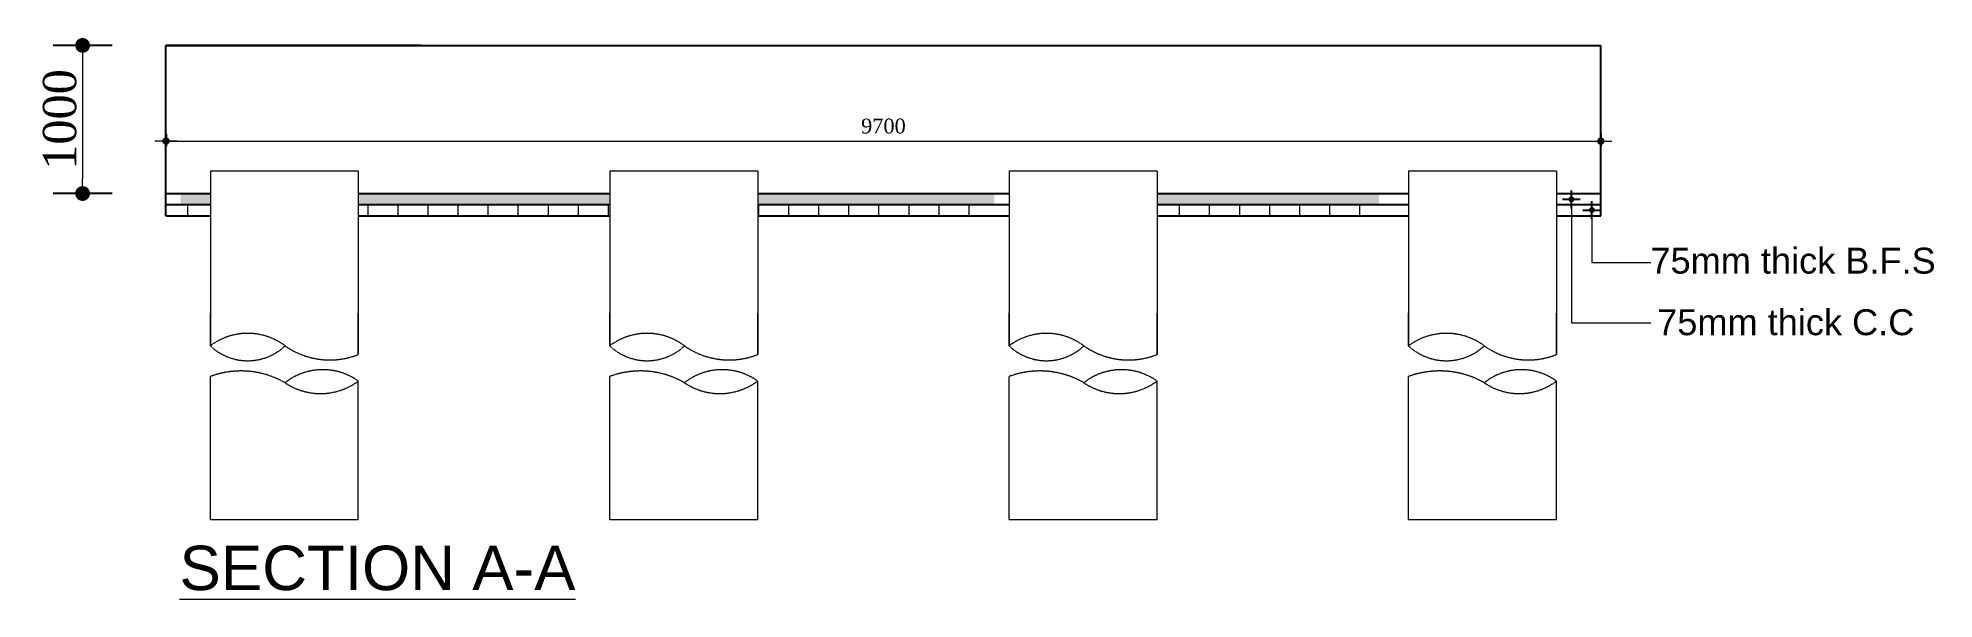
# Model space of a CAD drawing. Header units: millimetres. Extents: x -571543 to 35267, y -84886 to 197746.
# Drawn here: x -487853 to -475034, y 50272 to 54060 of the extents above; entities that cross this region are included whole.
import ezdxf

# ---------------------------------------------------------------- set-up
doc = ezdxf.new("R2010")
doc.units = ezdxf.units.MM
doc.header["$PDMODE"] = 2
doc.linetypes.add('DASHED', pattern=[0.75, 0.5, -0.25])
doc.layers.get('Defpoints').update_dxf_attribs({"lineweight": 13})
for name, color, linetype, lineweight in [('Dimision', 96, 'Continuous', 18), ('hatch', 65, 'Continuous', 15), ('Pile', 11, 'Continuous', 15), ('Text', 7, 'Continuous', 15)]:
    doc.layers.add(name, color=color, linetype=linetype, lineweight=lineweight)
doc.layers.add('Pire Line', color=11, linetype='Continuous')
doc.styles.add('ROMANS', font='arial.ttf', dxfattribs={"height": 200})
doc.styles.get("Standard").update_dxf_attribs({"font": 'times.ttf'})
doc.dimstyles.new('dim_75', dxfattribs={"dimscale": 0, "dimtxt": 100, "dimasz": 1.25, "dimexe": 35, "dimexo": 35, "dimgap": 50, "dimtad": 1, "dimdec": 0, "dimtxsty": 'Standard', "dimblk": 'D_TIC', "dimcen": 52.5, "dimclrd": 256, "dimclre": 256, "dimclrt": 256, "dimadec": 0, "dimazin": 0, "dimtfac": 1, "dimtdec": 0, "dimtix": 1, "dimtmove": 0, "dimatfit": 3, "dimldrblk": 'DOT', "dimfxl": 35, "dimfxlon": 1, "dimlwd": -1, "dimarcsym": 0})
doc.dimstyles.new('ISO-25', dxfattribs={"dimtxt": 175, "dimasz": 100, "dimexe": 65, "dimexo": 115.625, "dimgap": 40, "dimtad": 1, "dimtoh": 1, "dimdec": 0, "dimtxsty": 'Standard', "dimblk": 'DOT', "dimcen": 300, "dimclrd": 256, "dimclre": 256, "dimclrt": 256, "dimadec": 0, "dimazin": 0, "dimtfac": 1, "dimtdec": 0, "dimtix": 1, "dimtmove": 0, "dimatfit": 3, "dimldrblk": 'DOT', "dimfxl": 75, "dimlwd": -1, "dimarcsym": 0})
doc.dimstyles.get("Standard").update_dxf_attribs({"dimtxt": 100, "dimasz": 100, "dimexe": 100, "dimexo": 100, "dimgap": 50, "dimtad": 1, "dimdec": 0, "dimlfac": -1, "dimzin": 0, "dimdsep": 46, "dimtxsty": 'Standard', "dimblk": 'DOT', "dimcen": 0, "dimclrd": 4, "dimclre": 4, "dimclrt": 4, "dimadec": 0, "dimazin": 0, "dimtfac": 1, "dimtdec": 0, "dimtix": 1, "dimtofl": 0, "dimtmove": 0, "dimatfit": 3, "dimfxl": 80, "dimtolj": 1, "dimtzin": 0, "dimlwd": 15, "dimarcsym": 2})

msp = doc.modelspace()

# ---------------------------------------------------------------- texts
at = {"layer": 'Text', "style": 'ROMANS'}
msp.add_text('%%USECTION A-A', height=300, dxfattribs=at).set_placement((-486895.9, 50331.9))
at = {"layer": 'Text', "char_height": 175, "attachment_point": 5, "style": 'ROMANS'}
for s, insert in [('75mm thick B.F.S', (-475987.4, 52555.3)), ('75mm thick C.C', (-476036.9, 52139.7))]:
    msp.add_mtext(s, dxfattribs=dict(at, insert=insert))

# ---------------------------------------------------------------- blocks, each defined once
blk = doc.blocks.new('_Dot')
at = {"color": 0, "linetype": 'ByBlock', "lineweight": -2}
blk.add_line((-0.5, 0), (-1, 0), dxfattribs=at)
at = {"color": 0, "linetype": 'ByBlock', "const_width": 0.5}
blk.add_lwpolyline([(-0.25, 0, 1), (0.25, 0, 1)], format="xyb", close=True, dxfattribs=at)
blk = doc.blocks.new('*D442')
at = {"layer": 'Defpoints', "color": 0, "ltscale": 3, "transparency": 16777216}
for p in [(-486393, 54010), (-487551, 53010), (-486393, 53010)]:
    blk.add_point(p, dxfattribs=at)
at = {"layer": 'Dimision', "lineweight": -2, "ltscale": 3, "transparency": 16777216}
for p, q in [((-487351, 54010), (-487751, 54010)), ((-487351, 53010), (-487751, 53010))]:
    blk.add_line(p, q, dxfattribs=at)
at = {"layer": 'Dimision', "ltscale": 3, "transparency": 16777216}
blk.add_line((-487551, 53910), (-487551, 53110), dxfattribs=at)
at = {"layer": 'Dimision', "ltscale": 3, "transparency": 16777216, "xscale": 100, "yscale": 100, "zscale": 100}
for p, rotation in [((-487551, 54010), 90), ((-487551, 53010), 270)]:
    blk.add_blockref('_Dot', p, dxfattribs=dict(at, rotation=rotation))
at = {"layer": 'Dimision', "ltscale": 3, "transparency": 16777216, "insert": (-487705, 53510), "char_height": 225, "attachment_point": 5, "rotation": 90}
blk.add_mtext('1000', dxfattribs=at)
blk = doc.blocks.new('DOT')
at = {"color": 7}
for p, q in [((-1.5, 0), (1.5, 0)), ((0, 1.5), (0, -1.5))]:
    blk.add_line(p, q, dxfattribs=at)
at = {"color": 7, "const_width": 0.5}
blk.add_lwpolyline([(-0.25, 0, 1), (0.25, 0, 1)], format="xyb", close=True, dxfattribs=at)
blk = doc.blocks.new('D_TIC')
at = {"layer": 'Dimision', "ltscale": 5}
for p, q in [((-60, 0), (60, 0)), ((0, 60), (0, -60))]:
    blk.add_line(p, q, dxfattribs=at)
at = {"layer": 'Dimision', "ltscale": 5, "const_width": 20}
blk.add_lwpolyline([(-10, 0, 1), (10, 0, 1)], format="xyb", close=True, dxfattribs=at)
blk = doc.blocks.new('*D457')
at = {"layer": 'Defpoints', "color": 0, "ltscale": 3, "transparency": 16777216}
for p in [(-486987, 53511), (-477287, 53511), (-477287, 53364)]:
    blk.add_point(p, dxfattribs=at)
at = {"layer": 'hatch', "linetype": 'Continuous', "lineweight": -2, "ltscale": 3, "transparency": 16777216}
for p, q in [((-486987, 53414), (-486987, 53329)), ((-477287, 53414), (-477287, 53329))]:
    blk.add_line(p, q, dxfattribs=at)
at = {"layer": 'hatch', "ltscale": 3, "transparency": 16777216}
blk.add_line((-486986, 53364), (-477288, 53364), dxfattribs=at)
at = {"layer": 'hatch', "ltscale": 3, "transparency": 16777216, "xscale": 1.25, "yscale": 1.25, "zscale": 1.25, "rotation": 180}
blk.add_blockref('D_TIC', (-486987, 53364), dxfattribs=at)
at = {"layer": 'hatch', "ltscale": 3, "transparency": 16777216, "xscale": 1.25, "yscale": 1.25, "zscale": 1.25}
blk.add_blockref('D_TIC', (-477287, 53364), dxfattribs=at)
at = {"layer": 'hatch', "ltscale": 3, "transparency": 16777216, "insert": (-482137, 53465), "char_height": 100, "attachment_point": 5}
blk.add_mtext('9700', dxfattribs=at)

# ---------------------------------------------------------------- dimensions: what is measured, and where the dimension line sits
at = {"layer": 'Dimision', "ltscale": 3}
dim = msp.add_linear_dim(base=(-487550.9, 53010.3), p1=(-486392.8, 54010.3), p2=(-486392.8, 53010.3), angle=90, dimstyle='ISO-25', override={"dimtxt": 225, "dimexe": 200, "dimfxl": 200, "dimfxlon": 1}, dxfattribs=at)
dim.commit()
dim.dimension.update_dxf_attribs({"geometry": '*D442', "text_midpoint": (-487705.4, 53510.3)})
at = {"layer": 'hatch', "ltscale": 3}
dim = msp.add_linear_dim(base=(-477287.2, 53364.3), p1=(-486987.2, 53511.2), p2=(-477287.2, 53511.2), dimstyle='dim_75', override={"dimscale": 1, "dimfxl": 50, "dimarcsym": 2}, dxfattribs=at)
dim.commit()
dim.dimension.update_dxf_attribs({"geometry": '*D457', "text_midpoint": (-482137.2, 53465.3)})

# ---------------------------------------------------------------- hatches: boundary and pattern name
at = {"layer": 'hatch'}
h = msp.add_hatch(dxfattribs=at)
h.set_pattern_fill('AR-B88', color=256)
h.set_pattern_definition([(0, (-26287.96, -15713), (0, 203.2), []), (90, (-26287.96, -15712.99), (-101.6, 203.2), [203.2, -203.2])])
h.paths.add_polyline_path([(-485787.2, 52935.3), (-485787.2, 52860.3), (-483987.2, 52860.3), (-483987.2, 52935.3)])
h.paths.add_polyline_path([(-480287.2, 52935.3), (-480287.2, 52860.3), (-478787.2, 52860.3), (-478787.2, 52935.3)])
h.paths.add_polyline_path([(-482987.2, 52935.3), (-482987.2, 52860.3), (-481387.2, 52860.3), (-481387.2, 52935.3)])
h.paths.add_polyline_path([(-486687.2, 52860.3), (-486687.2, 52935.3), (-486887.2, 52935.3), (-486887.2, 52860.3)])
at = {"layer": 'Pile', "ltscale": 0.1}
h = msp.add_hatch(dxfattribs=at)
h.set_pattern_fill('AR-CONC', color=256, style=0)
h.set_pattern_definition([(50, (-26287.96, -15713), (182.18467, -15.939086), [19.05, -209.55]), (355, (-26287.96, -15713), (-35.24342, 191.056845), [15.24, -167.640584]), (100.451445, (-26272.77, -15714.32), (146.94125, 175.11775), [16.19001, -178.090245]), (46.1842, (-26287.96, -15662.2), (271.07904, -42.04233), [28.575, -314.325]), (96.63556, (-26265.37, -15665.7), (237.40413, 247.42612), [24.28502, -267.1356]), (351.18415, (-26287.96, -15662.2), (237.40413, 247.42612), [22.85997, -251.45973]), (21, (-26262.56, -15674.9), (151.61439, -102.2652), [19.05, -209.55]), (326, (-26262.56, -15674.9), (61.80203, 184.187966), [15.24, -167.64]), (71.451445, (-26249.92, -15683.42), (213.41642, 81.92277), [16.19001, -178.08994]), (37.5, (-26287.956, -15712.99), (3.088603, 84.555039), [0, -165.608, 0, -170.18, 0, -168.275]), (7.5, (-26287.96, -15712.99), (66.819663, 100.180575), [0, -97.028, 0, -161.798, 0, -64.135]), (327.5, (-26344.6, -15712.99), (135.590595, -5.728744), [0, -63.5, 0, -198.12, 0, -262.89]), (317.5, (-26370, -15712.99), (148.12918, 25.42649), [0, -82.55, 0, -131.572, 0, -186.69])])
h.paths.add_polyline_path([(-480287.2, 53010.3), (-480287.2, 52935.3), (-478787.2, 52935.3), (-478787.2, 53010.3)])
h.paths.add_polyline_path([(-482987.2, 53010.3), (-482987.2, 52935.3), (-481387.2, 52935.3), (-481387.2, 53010.3)])
h.paths.add_polyline_path([(-486687.2, 52935.3), (-486687.2, 53010.3), (-486887.2, 53010.3), (-486887.2, 52935.3)])
h.paths.add_polyline_path([(-485687.2, 53010.3), (-485687.2, 52935.3), (-483987.2, 52935.3), (-483987.2, 53010.3)])

# ---------------------------------------------------------------- linework, layer by layer
at = {"layer": 'Pile', "linetype": 'DASHED', "ltscale": 5}
for p, q in [((-486687.2, 53160.3), (-486687.2, 51981.3)), ((-485687.2, 53160.3), (-486687.2, 53160.3)), ((-485687.2, 53160.3), (-485687.2, 51922.8)), ((-483987.2, 53160.3), (-483987.2, 51981.3)), ((-482987.2, 53160.3), (-483987.2, 53160.3)), ((-482987.2, 53160.3), (-482987.2, 51922.8)), ((-481287.2, 53160.3), (-481287.2, 51981.3)), ((-480287.2, 53160.3), (-481287.2, 53160.3)), ((-480287.2, 53160.3), (-480287.2, 51922.8)), ((-478587.2, 53160.3), (-478587.2, 51981.3)), ((-477587.2, 53160.3), (-478587.2, 53160.3)), ((-477587.2, 53160.3), (-477587.2, 51922.8)), ((-486687.2, 51981.3), (-486687.2, 52203.5)), ((-485687.2, 51922.8), (-485687.2, 52203.5)), ((-483987.2, 51981.3), (-483987.2, 52203.5)), ((-482987.2, 51922.8), (-482987.2, 52203.5)), ((-481287.2, 51981.3), (-481287.2, 52203.5)), ((-480287.2, 51922.8), (-480287.2, 52203.5)), ((-478587.2, 51981.3), (-478587.2, 52203.5)), ((-477587.2, 51922.8), (-477587.2, 52203.5)), ((-486687.2, 50809), (-486687.2, 51774.5)), ((-485687.2, 50809), (-485687.2, 51743.4)), ((-483987.2, 50809), (-483987.2, 51774.5)), ((-482987.2, 50809), (-482987.2, 51743.4)), ((-481287.2, 50809), (-481287.2, 51774.5)), ((-480287.2, 50809), (-480287.2, 51743.4)), ((-478587.2, 50809), (-478587.2, 51774.5)), ((-477587.2, 50809), (-477587.2, 51743.4)), ((-486687.2, 50809), (-485687.2, 50809)), ((-483987.2, 50809), (-482987.2, 50809)), ((-481287.2, 50809), (-480287.2, 50809)), ((-478587.2, 50809), (-477587.2, 50809))]:
    msp.add_line(p, q, dxfattribs=at)
for points in [[(-485687.2, 51922.8, -0.2513133), (-486182.2, 51981.3, 0.3345015), (-486687.2, 51981.3, 0.3973257), (-486182.2, 51981.3)], [(-482987.2, 51922.8, -0.2513133), (-483482.2, 51981.3, 0.3345015), (-483987.2, 51981.3, 0.3973257), (-483482.2, 51981.3)], [(-480287.2, 51922.8, -0.2513133), (-480782.2, 51981.3, 0.3345015), (-481287.2, 51981.3, 0.3973257), (-480782.2, 51981.3)], [(-477587.2, 51922.8, -0.2551027), (-478074.7, 51981.3, 0.3296357), (-478587.2, 51981.3, 0.3915461), (-478074.7, 51981.3)], [(-486687.2, 51774.5, -0.2230759), (-486182.2, 51732.1, 0.3171134), (-485687.2, 51743.4, 0.3336048), (-486182.2, 51732.1)], [(-483987.2, 51774.5, -0.2230759), (-483482.2, 51732.1, 0.3171134), (-482987.2, 51743.4, 0.3336048), (-483482.2, 51732.1)], [(-481287.2, 51774.5, -0.2230759), (-480782.2, 51732.1, 0.3171134), (-480287.2, 51743.4, 0.3336048), (-480782.2, 51732.1)], [(-478587.2, 51774.5, -0.2198532), (-478074.7, 51732.1, 0.3219606), (-477587.2, 51743.4, 0.3387042), (-478074.7, 51732.1)]]:
    msp.add_lwpolyline(points, format="xyb", dxfattribs=at)
at = {"layer": 'Pire Line', "ltscale": 5}
for p, q in [((-486987.2, 54010.3), (-477287.2, 54010.3)), ((-485259.6, 54010.3), (-486987.2, 54010.3)), ((-486987.2, 52860.3), (-486987.2, 54010.3)), ((-477287.2, 52860.3), (-477287.2, 54010.3)), ((-486987.2, 53010.3), (-486687.2, 53010.3)), ((-485687.2, 53010.3), (-483987.2, 53010.3)), ((-482987.2, 53010.3), (-481287.2, 53010.3)), ((-480287.2, 53010.3), (-478587.2, 53010.3)), ((-477587.2, 53010.3), (-477287.2, 53010.3)), ((-486987.2, 52935.3), (-486687.2, 52935.3)), ((-486987.2, 52860.3), (-486687.2, 52860.3)), ((-485687.2, 52935.3), (-483987.2, 52935.3)), ((-485687.2, 52860.3), (-483987.2, 52860.3)), ((-482987.2, 52935.3), (-481287.2, 52935.3)), ((-482987.2, 52860.3), (-481287.2, 52860.3)), ((-480287.2, 52935.3), (-478587.2, 52935.3)), ((-480287.2, 52860.3), (-478587.2, 52860.3)), ((-477587.2, 52935.3), (-477287.2, 52935.3)), ((-477587.2, 52860.3), (-477287.2, 52860.3))]:
    msp.add_line(p, q, dxfattribs=at)

msp.set_redraw_order([(e.dxf.handle, doc.entitydb.next_handle()) for e in msp.query("TEXT MTEXT ATTDEF DIMENSION ARC_DIMENSION")])  # texts and dimensions are drawn at this point

# ---------------------------------------------------------------- leaders
at = {"layer": 'Dimision'}
for points in [[(-477486.2, 52970.8), (-477486.2, 52136.7), (-476949.6, 52136.7)], [(-477347.7, 52898.6), (-477347.7, 52545.3), (-476949.1, 52545.3)]]:
    msp.add_leader(points, dimstyle='Standard', override={"dimscale": 1, "dimasz": 40, "dimldrblk": 'Dot'}, dxfattribs=at)

doc.saveas('drawing.dxf')
